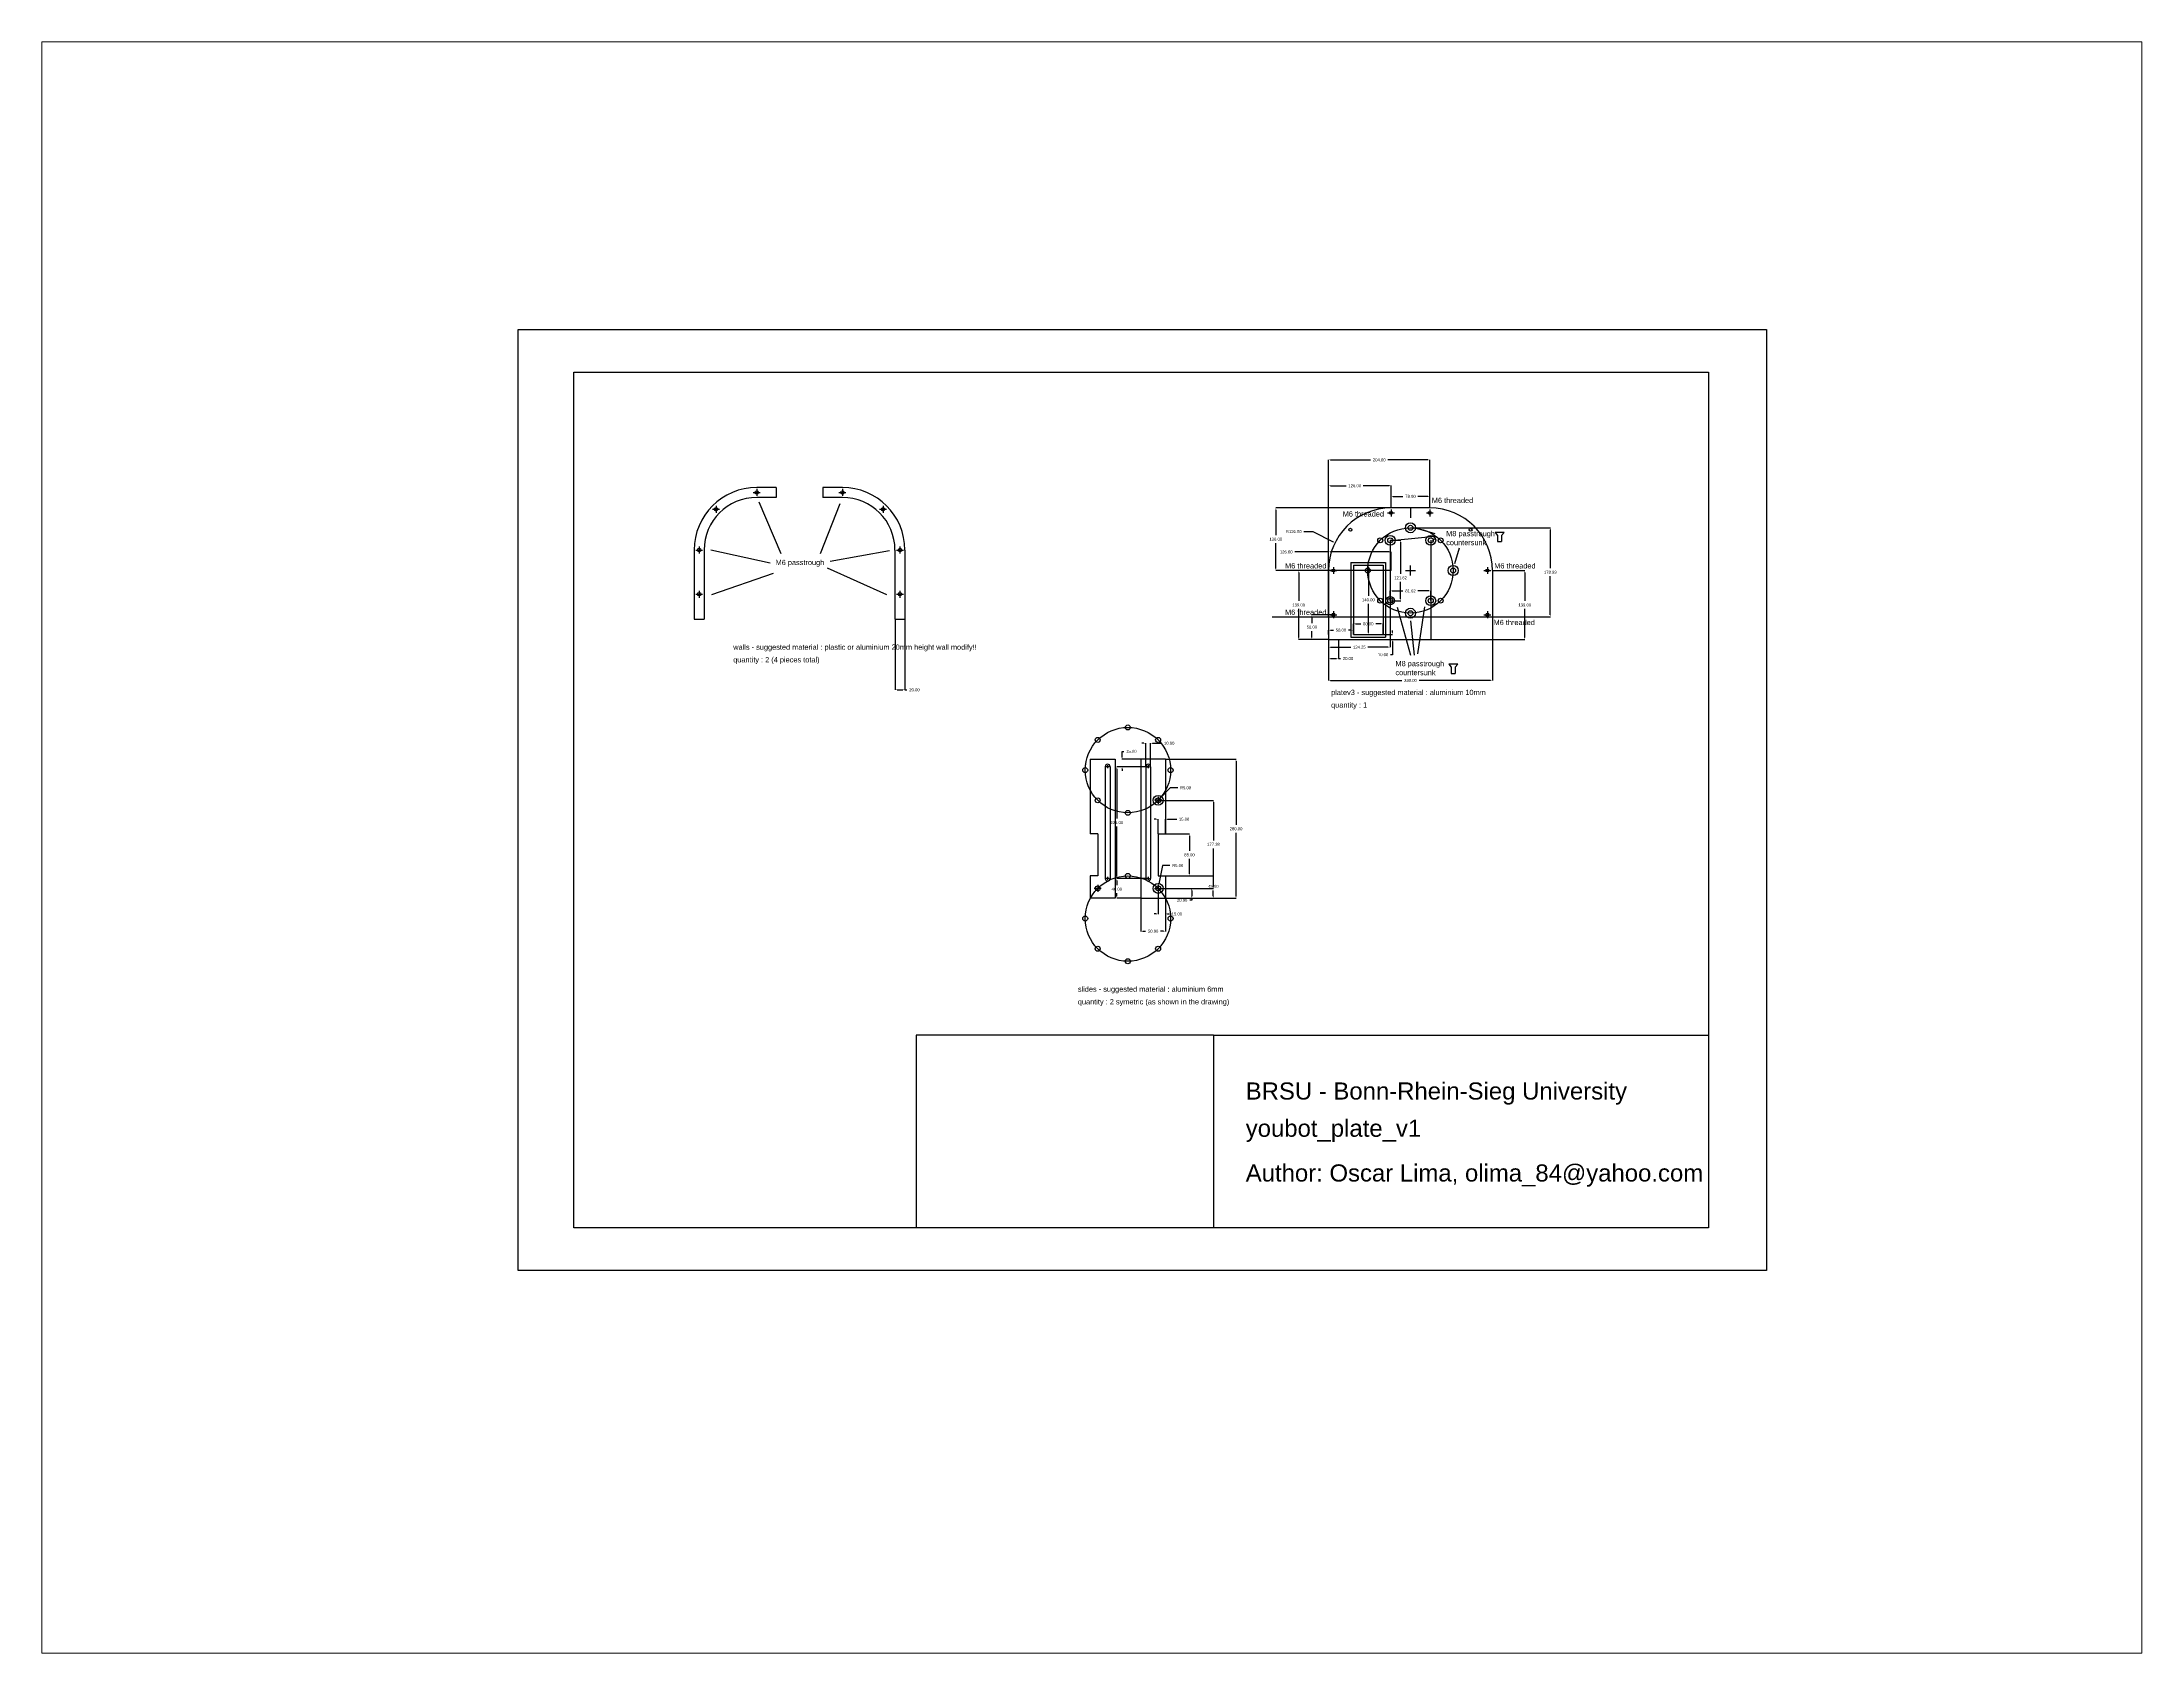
# Paper-space layout 'Layout1' of a CAD drawing. Header units: inches. Extents: x 1.08 to 9.68, y 0.83 to 7.43.
# The model-space entities are those that its viewports show. They can reach past a viewport. Long polylines and large blocks are cut down to what shows.
import ezdxf

# ---------------------------------------------------------------- set-up
doc = ezdxf.new("R2010")
doc.units = ezdxf.units.IN
doc.header["$MEASUREMENT"] = 0
for name, color, linetype in [('auxiliar', 3, 'Continuous'), ('dimensions', 6, 'Continuous'), ('left_slide', 2, 'Continuous'), ('plate', 30, 'Continuous'), ('right_slide', 2, 'Continuous'), ('text', 7, 'Continuous'), ('walls', 5, 'Continuous'), ('yb_holes', 4, 'Continuous')]:
    doc.layers.add(name, color=color, linetype=linetype)
doc.styles.get("Standard").update_dxf_attribs({"font": 'Arial Regular.ttf'})
doc.dimstyles.new('youbot_mm', dxfattribs={"dimtxt": 6, "dimasz": 4, "dimexe": 0.18, "dimexo": 0.0625, "dimgap": 5, "dimtad": 0, "dimtih": 1, "dimtoh": 1, "dimzin": 0, "dimdsep": 46, "dimtxsty": 'Standard', "dimcen": 0.09, "dimadec": 0, "dimazin": 0, "dimtfac": 1, "dimtofl": 0, "dimtmove": 0, "dimatfit": 3, "dimfxl": 1, "dimtolj": 1, "dimtzin": 0, "dimarcsym": 0})

# ---------------------------------------------------------------- blocks, each defined once
blk = doc.blocks.new('*D1')
at = {"layer": 'Defpoints', "color": 0, "transparency": 16777216}
for p in [(1915.2, 1644), (1855.1, 1505), (1915.2, 1505)]:
    blk.add_point(p, dxfattribs=at)
at = {"layer": 'dimensions', "color": 0, "lineweight": -2, "transparency": 16777216}
for p, q in [((1915.1, 1644), (1854.9, 1644)), ((1855.1, 1640), (1855.1, 1582.6)), ((1855.1, 1509), (1855.1, 1566.5)), ((1915.1, 1505), (1854.9, 1505))]:
    blk.add_line(p, q, dxfattribs=at)
at = {"layer": 'dimensions', "color": 0, "transparency": 16777216}
for points in [[(1854.4, 1640), (1855.7, 1640), (1855.1, 1644)], [(1854.4, 1509), (1855.7, 1509), (1855.1, 1505)]]:
    blk.add_solid(points, dxfattribs=at)
at = {"layer": 'dimensions', "color": 0, "transparency": 16777216, "insert": (1855.1, 1574.5), "char_height": 6, "attachment_point": 5}
blk.add_mtext('\\A1;139.00', dxfattribs=at)
blk = doc.blocks.new('*D2')
at = {"layer": 'Defpoints', "color": 0, "transparency": 16777216}
for p in [(2245.2, 1644), (2245.2, 1505), (2310.4, 1505)]:
    blk.add_point(p, dxfattribs=at)
at = {"layer": 'dimensions', "color": 0, "lineweight": -2, "transparency": 16777216}
for p, q in [((2245.2, 1644), (2310.6, 1644)), ((2310.4, 1640), (2310.4, 1582.6)), ((2310.4, 1509), (2310.4, 1566.5)), ((2245.2, 1505), (2310.6, 1505))]:
    blk.add_line(p, q, dxfattribs=at)
at = {"layer": 'dimensions', "color": 0, "transparency": 16777216}
for points in [[(2309.7, 1640), (2311.1, 1640), (2310.4, 1644)], [(2309.7, 1509), (2311.1, 1509), (2310.4, 1505)]]:
    blk.add_solid(points, dxfattribs=at)
at = {"layer": 'dimensions', "color": 0, "transparency": 16777216, "insert": (2310.4, 1574.5), "char_height": 6, "attachment_point": 5}
blk.add_mtext('\\A1;139.00', dxfattribs=at)
blk = doc.blocks.new('*D3')
at = {"layer": 'Defpoints', "color": 0, "transparency": 16777216}
for p in [(2119.2, 1866.8), (2119.2, 1770), (1915.2, 1551)]:
    blk.add_point(p, dxfattribs=at)
at = {"layer": 'dimensions', "color": 0, "lineweight": -2, "transparency": 16777216}
for p, q in [((1915.2, 1551.1), (1915.2, 1866.9)), ((1919.2, 1866.8), (1999.6, 1866.8)), ((2115.2, 1866.8), (2034.7, 1866.8)), ((2119.2, 1770.1), (2119.2, 1866.9))]:
    blk.add_line(p, q, dxfattribs=at)
at = {"layer": 'dimensions', "color": 0, "transparency": 16777216}
for points in [[(1919.2, 1867.4), (1919.2, 1866.1), (1915.2, 1866.8)], [(2115.2, 1867.4), (2115.2, 1866.1), (2119.2, 1866.8)]]:
    blk.add_solid(points, dxfattribs=at)
at = {"layer": 'dimensions', "color": 0, "transparency": 16777216, "insert": (2017.2, 1866.8), "char_height": 6, "attachment_point": 5}
blk.add_mtext('\\A1;204.00', dxfattribs=at)
blk = doc.blocks.new('*D4')
at = {"layer": 'Defpoints', "color": 0, "transparency": 16777216}
for p in [(1915.2, 1814.8), (2041.2, 1770), (1915.2, 1551.1)]:
    blk.add_point(p, dxfattribs=at)
at = {"layer": 'dimensions', "color": 0, "lineweight": -2, "transparency": 16777216}
for p, q in [((1915.2, 1551.2), (1915.2, 1815)), ((1919.2, 1814.8), (1950.8, 1814.8)), ((2037.2, 1814.8), (1985.1, 1814.8)), ((2041.2, 1770.1), (2041.2, 1815))]:
    blk.add_line(p, q, dxfattribs=at)
at = {"layer": 'dimensions', "color": 0, "transparency": 16777216}
for points in [[(1919.2, 1815.5), (1919.2, 1814.2), (1915.2, 1814.8)], [(2037.2, 1815.5), (2037.2, 1814.2), (2041.2, 1814.8)]]:
    blk.add_solid(points, dxfattribs=at)
at = {"layer": 'dimensions', "color": 0, "transparency": 16777216, "insert": (1967.9, 1814.8), "char_height": 6, "attachment_point": 5}
blk.add_mtext('\\A1;126.00', dxfattribs=at)
blk = doc.blocks.new('*D5')
at = {"layer": 'Defpoints', "color": 0, "transparency": 16777216}
for p in [(2080.2, 1730), (1801.4, 1551), (2361.8, 1551)]:
    blk.add_point(p, dxfattribs=at)
at = {"layer": 'dimensions', "color": 0, "lineweight": -2, "transparency": 16777216}
for p, q in [((2080.2, 1730), (2362, 1730)), ((2361.8, 1726), (2361.8, 1648.6)), ((2361.8, 1555), (2361.8, 1632.5)), ((1801.4, 1551), (2362, 1551))]:
    blk.add_line(p, q, dxfattribs=at)
at = {"layer": 'dimensions', "color": 0, "transparency": 16777216}
for points in [[(2361.2, 1726), (2362.5, 1726), (2361.8, 1730)], [(2361.2, 1555), (2362.5, 1555), (2361.8, 1551)]]:
    blk.add_solid(points, dxfattribs=at)
at = {"layer": 'dimensions', "color": 0, "transparency": 16777216, "insert": (2361.8, 1640.5), "char_height": 6, "attachment_point": 5}
blk.add_mtext('\\A1;178.99', dxfattribs=at)
blk = doc.blocks.new('*D6')
at = {"layer": 'Defpoints', "color": 0, "transparency": 16777216}
for p in [(1915.2, 1505), (2245.2, 1505), (2245.2, 1422.6)]:
    blk.add_point(p, dxfattribs=at)
at = {"layer": 'dimensions', "color": 0, "lineweight": -2, "transparency": 16777216}
for p, q in [((1915.2, 1505), (1915.2, 1422.4)), ((2245.2, 1505), (2245.2, 1422.4)), ((1919.2, 1422.6), (2062.8, 1422.6)), ((2241.2, 1422.6), (2097.6, 1422.6))]:
    blk.add_line(p, q, dxfattribs=at)
at = {"layer": 'dimensions', "color": 0, "transparency": 16777216}
for points in [[(1919.2, 1423.3), (1919.2, 1421.9), (1915.2, 1422.6)], [(2241.2, 1423.3), (2241.2, 1421.9), (2245.2, 1422.6)]]:
    blk.add_solid(points, dxfattribs=at)
at = {"layer": 'dimensions', "color": 0, "transparency": 16777216, "insert": (2080.2, 1422.6), "char_height": 6, "attachment_point": 5}
blk.add_mtext('\\A1;330.00', dxfattribs=at)
blk = doc.blocks.new('*D7')
at = {"layer": 'Defpoints', "color": 0, "transparency": 16777216}
for p in [(1915.2, 1505), (1935.2, 1505), (1935.2, 1466.7)]:
    blk.add_point(p, dxfattribs=at)
at = {"layer": 'dimensions', "color": 0, "lineweight": -2, "transparency": 16777216}
for p, q in [((1915.2, 1505), (1915.2, 1466.5)), ((1935.2, 1505), (1935.2, 1466.5)), ((1919.2, 1466.7), (1931.2, 1466.7)), ((1935.2, 1466.7), (1939.2, 1466.7))]:
    blk.add_line(p, q, dxfattribs=at)
at = {"layer": 'dimensions', "color": 0, "transparency": 16777216}
for points in [[(1919.2, 1467.4), (1919.2, 1466), (1915.2, 1466.7)], [(1931.2, 1467.4), (1931.2, 1466), (1935.2, 1466.7)]]:
    blk.add_solid(points, dxfattribs=at)
at = {"layer": 'dimensions', "color": 0, "transparency": 16777216, "insert": (1954.4, 1466.7), "char_height": 6, "attachment_point": 5}
blk.add_mtext('\\A1;20.00', dxfattribs=at)
blk = doc.blocks.new('*D8')
at = {"layer": 'Defpoints', "color": 0, "transparency": 16777216}
for p in [(2041.2, 1793.4), (2041.2, 1770), (2119.2, 1770)]:
    blk.add_point(p, dxfattribs=at)
at = {"layer": 'dimensions', "color": 0, "lineweight": -2, "transparency": 16777216}
for p, q in [((2041.2, 1770.1), (2041.2, 1793.6)), ((2045.2, 1793.4), (2065.1, 1793.4)), ((2115.2, 1793.4), (2095.3, 1793.4)), ((2119.2, 1770.1), (2119.2, 1793.6))]:
    blk.add_line(p, q, dxfattribs=at)
at = {"layer": 'dimensions', "color": 0, "transparency": 16777216}
for points in [[(2045.2, 1794.1), (2045.2, 1792.8), (2041.2, 1793.4)], [(2115.2, 1794.1), (2115.2, 1792.8), (2119.2, 1793.4)]]:
    blk.add_solid(points, dxfattribs=at)
at = {"layer": 'dimensions', "color": 0, "transparency": 16777216, "insert": (2080.2, 1793.4), "char_height": 6, "attachment_point": 5}
blk.add_mtext('\\A1;78.00', dxfattribs=at)
blk = doc.blocks.new('*D9')
at = {"layer": 'Defpoints', "color": 0, "transparency": 16777216}
for p in [(1925.2, 1555), (1881.7, 1505), (1915.2, 1505)]:
    blk.add_point(p, dxfattribs=at)
at = {"layer": 'dimensions', "color": 0, "lineweight": -2, "transparency": 16777216}
for p, q in [((1925.1, 1555), (1881.5, 1555)), ((1881.7, 1551), (1881.7, 1538.1)), ((1915.1, 1505), (1881.5, 1505)), ((1881.7, 1509), (1881.7, 1522))]:
    blk.add_line(p, q, dxfattribs=at)
at = {"layer": 'dimensions', "color": 0, "transparency": 16777216}
for points in [[(1881, 1551), (1882.3, 1551), (1881.7, 1555)], [(1881, 1509), (1882.3, 1509), (1881.7, 1505)]]:
    blk.add_solid(points, dxfattribs=at)
at = {"layer": 'dimensions', "color": 0, "transparency": 16777216, "insert": (1881.7, 1530), "char_height": 6, "attachment_point": 5}
blk.add_mtext('\\A1;50.00', dxfattribs=at)
blk = doc.blocks.new('*D10')
at = {"layer": 'Defpoints', "color": 0, "transparency": 16777216}
for p in [(2039.4, 1583.2), (2121, 1602.8), (2121, 1583.2)]:
    blk.add_point(p, dxfattribs=at)
at = {"layer": 'dimensions', "color": 0, "lineweight": -2, "transparency": 16777216}
for p, q in [((2039.4, 1583.3), (2039.4, 1603)), ((2043.4, 1602.8), (2065.1, 1602.8)), ((2117, 1602.8), (2095.2, 1602.8)), ((2121, 1583.3), (2121, 1603))]:
    blk.add_line(p, q, dxfattribs=at)
at = {"layer": 'dimensions', "color": 0, "transparency": 16777216}
for points in [[(2043.4, 1603.5), (2043.4, 1602.2), (2039.4, 1602.8)], [(2117, 1603.5), (2117, 1602.2), (2121, 1602.8)]]:
    blk.add_solid(points, dxfattribs=at)
at = {"layer": 'dimensions', "color": 0, "transparency": 16777216, "insert": (2080.2, 1602.8), "char_height": 6, "attachment_point": 5}
blk.add_mtext('\\A1;81.62', dxfattribs=at)
blk = doc.blocks.new('*D11')
at = {"layer": 'Defpoints', "color": 0, "transparency": 16777216}
for p in [(2039.4, 1704.8), (2039.4, 1583.2), (2060.3, 1583.2)]:
    blk.add_point(p, dxfattribs=at)
at = {"layer": 'dimensions', "color": 0, "lineweight": -2, "transparency": 16777216}
for p, q in [((2039.4, 1704.8), (2060.5, 1704.8)), ((2060.3, 1700.8), (2060.3, 1637.3)), ((2060.3, 1587.2), (2060.3, 1621.2)), ((2039.4, 1583.2), (2060.5, 1583.2))]:
    blk.add_line(p, q, dxfattribs=at)
at = {"layer": 'dimensions', "color": 0, "transparency": 16777216}
for points in [[(2059.7, 1700.8), (2061, 1700.8), (2060.3, 1704.8)], [(2059.7, 1587.2), (2061, 1587.2), (2060.3, 1583.2)]]:
    blk.add_solid(points, dxfattribs=at)
at = {"layer": 'dimensions', "color": 0, "transparency": 16777216, "insert": (2060.3, 1629.3), "char_height": 6, "attachment_point": 5}
blk.add_mtext('\\A1;121.62', dxfattribs=at)
blk = doc.blocks.new('*D12')
at = {"layer": 'Defpoints', "color": 0, "transparency": 16777216}
for p in [(1042.2, 1546.2), (1062.2, 1546.2), (1062.2, 1403.7)]:
    blk.add_point(p, dxfattribs=at)
at = {"layer": 'dimensions', "color": 0, "lineweight": -2, "transparency": 16777216}
for p, q in [((1042.2, 1546.2), (1042.2, 1403.5)), ((1062.2, 1546.2), (1062.2, 1403.5)), ((1046.2, 1403.7), (1058.2, 1403.7)), ((1062.2, 1403.7), (1066.2, 1403.7))]:
    blk.add_line(p, q, dxfattribs=at)
at = {"layer": 'dimensions', "color": 0, "transparency": 16777216}
for points in [[(1046.2, 1404.4), (1046.2, 1403.1), (1042.2, 1403.7)], [(1058.2, 1404.4), (1058.2, 1403.1), (1062.2, 1403.7)]]:
    blk.add_solid(points, dxfattribs=at)
at = {"layer": 'dimensions', "color": 0, "transparency": 16777216, "insert": (1081.4, 1403.7), "char_height": 6, "attachment_point": 5}
blk.add_mtext('\\A1;20.00', dxfattribs=at)
blk = doc.blocks.new('*D13')
at = {"layer": 'Defpoints', "color": 0, "transparency": 16777216}
for p in [(1928.4, 1700.1), (2041.2, 1644)]:
    blk.add_point(p, dxfattribs=at)
at = {"layer": 'dimensions', "color": 0, "lineweight": -2, "transparency": 16777216}
for p, q in [((1865.5, 1722.3), (1883.7, 1722.3)), ((1883.7, 1722.3), (1924.8, 1701.9)), ((2041.1, 1644), (2041.3, 1644)), ((2041.2, 1643.9), (2041.2, 1644.1))]:
    blk.add_line(p, q, dxfattribs=at)
at = {"layer": 'dimensions', "color": 0, "transparency": 16777216}
blk.add_solid([(1925.1, 1702.5), (1924.5, 1701.3), (1928.4, 1700.1)], dxfattribs=at)
at = {"layer": 'dimensions', "color": 0, "transparency": 16777216, "insert": (1845.2, 1722.3), "char_height": 6, "attachment_point": 5}
blk.add_mtext('\\A1;R126.00', dxfattribs=at)
blk = doc.blocks.new('*D14')
at = {"layer": 'Defpoints', "color": 0, "transparency": 16777216}
for p in [(1915.2, 1681.4), (1915.2, 1644), (2041.2, 1644)]:
    blk.add_point(p, dxfattribs=at)
at = {"layer": 'dimensions', "color": 0, "lineweight": -2, "transparency": 16777216}
for p, q in [((1915.2, 1681.4), (1847.2, 1681.4)), ((1915.2, 1644.1), (1915.2, 1681.6)), ((2037.2, 1681.4), (1919.2, 1681.4)), ((2041.2, 1644.1), (2041.2, 1681.6))]:
    blk.add_line(p, q, dxfattribs=at)
at = {"layer": 'dimensions', "color": 0, "transparency": 16777216}
for points in [[(1919.2, 1682.1), (1919.2, 1680.7), (1915.2, 1681.4)], [(2037.2, 1682.1), (2037.2, 1680.7), (2041.2, 1681.4)]]:
    blk.add_solid(points, dxfattribs=at)
at = {"layer": 'dimensions', "color": 0, "transparency": 16777216, "insert": (1830, 1681.4), "char_height": 6, "attachment_point": 5}
blk.add_mtext('\\A1;126.00', dxfattribs=at)
blk = doc.blocks.new('*D15')
at = {"layer": 'Defpoints', "color": 0, "transparency": 16777216}
for p in [(1587, 1263.7), (1587, 983.7), (1728.9, 983.7)]:
    blk.add_point(p, dxfattribs=at)
at = {"layer": 'dimensions', "color": 0, "lineweight": -2, "transparency": 16777216}
for p, q in [((1587, 1263.7), (1729, 1263.7)), ((1728.9, 1259.7), (1728.9, 1131.7)), ((1728.9, 987.7), (1728.9, 1115.6)), ((1587, 983.7), (1729, 983.7))]:
    blk.add_line(p, q, dxfattribs=at)
at = {"layer": 'dimensions', "color": 0, "transparency": 16777216}
for points in [[(1728.2, 1259.7), (1729.5, 1259.7), (1728.9, 1263.7)], [(1728.2, 987.7), (1729.5, 987.7), (1728.9, 983.7)]]:
    blk.add_solid(points, dxfattribs=at)
at = {"layer": 'dimensions', "color": 0, "transparency": 16777216, "insert": (1728.9, 1123.7), "char_height": 6, "attachment_point": 5}
blk.add_mtext('\\A1;280.00', dxfattribs=at)
blk = doc.blocks.new('*D16')
at = {"layer": 'Defpoints', "color": 0, "transparency": 16777216}
for p in [(1587, 1113.7), (1587, 1028.7), (1635.2, 1028.7)]:
    blk.add_point(p, dxfattribs=at)
at = {"layer": 'dimensions', "color": 0, "lineweight": -2, "transparency": 16777216}
for p, q in [((1587, 1113.7), (1635.3, 1113.7)), ((1635.2, 1109.7), (1635.2, 1079.2)), ((1635.2, 1032.7), (1635.2, 1063.1)), ((1587, 1028.7), (1635.3, 1028.7))]:
    blk.add_line(p, q, dxfattribs=at)
at = {"layer": 'dimensions', "color": 0, "transparency": 16777216}
for points in [[(1634.5, 1109.7), (1635.8, 1109.7), (1635.2, 1113.7)], [(1634.5, 1032.7), (1635.8, 1032.7), (1635.2, 1028.7)]]:
    blk.add_solid(points, dxfattribs=at)
at = {"layer": 'dimensions', "color": 0, "transparency": 16777216, "insert": (1635.2, 1071.2), "char_height": 6, "attachment_point": 5}
blk.add_mtext('\\A1;85.00', dxfattribs=at)
blk = doc.blocks.new('*D17')
at = {"layer": 'Defpoints', "color": 0, "transparency": 16777216}
for p in [(1537, 983.7), (1587, 983.7), (1587, 917.3)]:
    blk.add_point(p, dxfattribs=at)
at = {"layer": 'dimensions', "color": 0, "lineweight": -2, "transparency": 16777216}
for p, q in [((1537, 983.6), (1537, 917.1)), ((1587, 983.6), (1587, 917.1)), ((1541, 917.3), (1546.9, 917.3)), ((1583, 917.3), (1577, 917.3))]:
    blk.add_line(p, q, dxfattribs=at)
at = {"layer": 'dimensions', "color": 0, "transparency": 16777216}
for points in [[(1541, 918), (1541, 916.6), (1537, 917.3)], [(1583, 918), (1583, 916.6), (1587, 917.3)]]:
    blk.add_solid(points, dxfattribs=at)
at = {"layer": 'dimensions', "color": 0, "transparency": 16777216, "insert": (1562, 917.3), "char_height": 6, "attachment_point": 5}
blk.add_mtext('\\A1;50.00', dxfattribs=at)
blk = doc.blocks.new('*D18')
at = {"layer": 'Defpoints', "color": 0, "transparency": 16777216}
for p in [(1572, 1003.7), (1572.9, 1008.6)]:
    blk.add_point(p, dxfattribs=at)
at = {"layer": 'dimensions', "color": 0, "lineweight": -2, "transparency": 16777216}
for p, q in [((1580.7, 1049.6), (1573.7, 1012.5)), ((1595.8, 1049.6), (1580.7, 1049.6)), ((1571.9, 1003.7), (1572.1, 1003.7)), ((1572, 1003.6), (1572, 1003.8))]:
    blk.add_line(p, q, dxfattribs=at)
at = {"layer": 'dimensions', "color": 0, "transparency": 16777216}
blk.add_solid([(1573, 1012.6), (1574.3, 1012.4), (1572.9, 1008.6)], dxfattribs=at)
at = {"layer": 'dimensions', "color": 0, "transparency": 16777216, "insert": (1611.5, 1049.6), "char_height": 6, "attachment_point": 5}
blk.add_mtext('\\A1;R5.00', dxfattribs=at)
blk = doc.blocks.new('*D19')
at = {"layer": 'Defpoints', "color": 0, "transparency": 16777216}
for p in [(1575.5, 1184.6), (1572, 1181)]:
    blk.add_point(p, dxfattribs=at)
at = {"layer": 'dimensions', "color": 0, "lineweight": -2, "transparency": 16777216}
for p, q in [((1596.4, 1206.3), (1578.2, 1187.5)), ((1611.5, 1206.3), (1596.4, 1206.3)), ((1571.9, 1181), (1572.1, 1181)), ((1572, 1181), (1572, 1181.1))]:
    blk.add_line(p, q, dxfattribs=at)
at = {"layer": 'dimensions', "color": 0, "transparency": 16777216}
blk.add_solid([(1577.8, 1188), (1578.7, 1187.1), (1575.5, 1184.6)], dxfattribs=at)
at = {"layer": 'dimensions', "color": 0, "transparency": 16777216, "insert": (1627.1, 1206.3), "char_height": 6, "attachment_point": 5}
blk.add_mtext('\\A1;R5.00', dxfattribs=at)
blk = doc.blocks.new('*D20')
at = {"layer": 'Defpoints', "color": 0, "transparency": 16777216}
for p in [(1587, 1028.7), (1587, 983.7), (1683.2, 983.7)]:
    blk.add_point(p, dxfattribs=at)
at = {"layer": 'dimensions', "color": 0, "lineweight": -2, "transparency": 16777216}
for p, q in [((1587, 1028.7), (1683.4, 1028.7)), ((1683.2, 1024.7), (1683.2, 1015.7)), ((1587, 983.7), (1683.4, 983.7)), ((1683.2, 987.7), (1683.2, 999.6))]:
    blk.add_line(p, q, dxfattribs=at)
at = {"layer": 'dimensions', "color": 0, "transparency": 16777216}
for points in [[(1682.5, 1024.7), (1683.9, 1024.7), (1683.2, 1028.7)], [(1682.5, 987.7), (1683.9, 987.7), (1683.2, 983.7)]]:
    blk.add_solid(points, dxfattribs=at)
at = {"layer": 'dimensions', "color": 0, "transparency": 16777216, "insert": (1683.2, 1007.7), "char_height": 6, "attachment_point": 5}
blk.add_mtext('\\A1;45.00', dxfattribs=at)
blk = doc.blocks.new('*D21')
at = {"layer": 'Defpoints', "color": 0, "transparency": 16777216}
for p in [(1572, 1142.9), (1572, 1113.7), (1587, 1113.7)]:
    blk.add_point(p, dxfattribs=at)
at = {"layer": 'dimensions', "color": 0, "lineweight": -2, "transparency": 16777216}
for p, q in [((1568, 1142.9), (1564, 1142.9)), ((1572, 1113.7), (1572, 1143.1)), ((1587, 1113.7), (1587, 1143.1)), ((1591, 1142.9), (1609.5, 1142.9))]:
    blk.add_line(p, q, dxfattribs=at)
at = {"layer": 'dimensions', "color": 0, "transparency": 16777216}
for points in [[(1568, 1143.6), (1568, 1142.2), (1572, 1142.9)], [(1591, 1143.6), (1591, 1142.2), (1587, 1142.9)]]:
    blk.add_solid(points, dxfattribs=at)
at = {"layer": 'dimensions', "color": 0, "transparency": 16777216, "insert": (1624.3, 1142.9), "char_height": 6, "attachment_point": 5}
blk.add_mtext('\\A1;15.00', dxfattribs=at)
blk = doc.blocks.new('*D22')
at = {"layer": 'Defpoints', "color": 0, "transparency": 16777216}
for p in [(1552, 1248.7), (1488.8, 1023.7), (1552, 1023.7)]:
    blk.add_point(p, dxfattribs=at)
at = {"layer": 'dimensions', "color": 0, "lineweight": -2, "transparency": 16777216}
for p, q in [((1551.9, 1248.7), (1488.6, 1248.7)), ((1488.8, 1244.7), (1488.8, 1144.2)), ((1488.8, 1027.7), (1488.8, 1128.1)), ((1551.9, 1023.7), (1488.6, 1023.7))]:
    blk.add_line(p, q, dxfattribs=at)
at = {"layer": 'dimensions', "color": 0, "transparency": 16777216}
for points in [[(1488.1, 1244.7), (1489.4, 1244.7), (1488.8, 1248.7)], [(1488.1, 1027.7), (1489.4, 1027.7), (1488.8, 1023.7)]]:
    blk.add_solid(points, dxfattribs=at)
at = {"layer": 'dimensions', "color": 0, "transparency": 16777216, "insert": (1488.8, 1136.2), "char_height": 6, "attachment_point": 5}
blk.add_mtext('\\A1;225.00', dxfattribs=at)
blk = doc.blocks.new('*D23')
at = {"layer": 'Defpoints', "color": 0, "transparency": 16777216}
for p in [(1551.9, 1023.7), (1488.8, 983.7), (1537, 983.7)]:
    blk.add_point(p, dxfattribs=at)
at = {"layer": 'dimensions', "color": 0, "lineweight": -2, "transparency": 16777216}
for p, q in [((1551.9, 1023.7), (1488.6, 1023.7)), ((1488.8, 1019.7), (1488.8, 1010)), ((1536.9, 983.7), (1488.6, 983.7)), ((1488.8, 987.7), (1488.8, 993.9))]:
    blk.add_line(p, q, dxfattribs=at)
at = {"layer": 'dimensions', "color": 0, "transparency": 16777216}
for points in [[(1488.1, 1019.7), (1489.4, 1019.7), (1488.8, 1023.7)], [(1488.1, 987.7), (1489.4, 987.7), (1488.8, 983.7)]]:
    blk.add_solid(points, dxfattribs=at)
at = {"layer": 'dimensions', "color": 0, "transparency": 16777216, "insert": (1488.8, 1002), "char_height": 6, "attachment_point": 5}
blk.add_mtext('\\A1;40.00', dxfattribs=at)
blk = doc.blocks.new('*D24')
at = {"layer": 'Defpoints', "color": 0, "transparency": 16777216}
for p in [(1499.3, 1263.7), (1537, 1263.7), (1552, 1248.7)]:
    blk.add_point(p, dxfattribs=at)
at = {"layer": 'dimensions', "color": 0, "lineweight": -2, "transparency": 16777216}
for p, q in [((1499.3, 1267.7), (1499.3, 1279.7)), ((1499.3, 1279.7), (1503.3, 1279.7)), ((1536.9, 1263.7), (1499.1, 1263.7)), ((1551.9, 1248.7), (1499.1, 1248.7)), ((1499.3, 1244.7), (1499.3, 1240.7))]:
    blk.add_line(p, q, dxfattribs=at)
at = {"layer": 'dimensions', "color": 0, "transparency": 16777216}
for points in [[(1498.7, 1267.7), (1500, 1267.7), (1499.3, 1263.7)], [(1498.7, 1244.7), (1500, 1244.7), (1499.3, 1248.7)]]:
    blk.add_solid(points, dxfattribs=at)
at = {"layer": 'dimensions', "color": 0, "transparency": 16777216, "insert": (1518.1, 1279.7), "char_height": 6, "attachment_point": 5}
blk.add_mtext('\\A1;15.00', dxfattribs=at)
blk = doc.blocks.new('*D25')
at = {"layer": 'Defpoints', "color": 0, "transparency": 16777216}
for p in [(1547, 1296), (1547, 1248.7), (1557, 1248.7)]:
    blk.add_point(p, dxfattribs=at)
at = {"layer": 'dimensions', "color": 0, "lineweight": -2, "transparency": 16777216}
for p, q in [((1543, 1296), (1539, 1296)), ((1547, 1248.7), (1547, 1296.2)), ((1557, 1248.7), (1557, 1296.2)), ((1561, 1296), (1579.5, 1296))]:
    blk.add_line(p, q, dxfattribs=at)
at = {"layer": 'dimensions', "color": 0, "transparency": 16777216}
for points in [[(1543, 1296.7), (1543, 1295.3), (1547, 1296)], [(1561, 1296.7), (1561, 1295.3), (1557, 1296)]]:
    blk.add_solid(points, dxfattribs=at)
at = {"layer": 'dimensions', "color": 0, "transparency": 16777216, "insert": (1594.3, 1296), "char_height": 6, "attachment_point": 5}
blk.add_mtext('\\A1;10.00', dxfattribs=at)
blk = doc.blocks.new('*D26')
at = {"layer": 'Defpoints', "color": 0, "transparency": 16777216}
for p in [(1572, 1003.6), (1587, 983.7), (1587, 952.1)]:
    blk.add_point(p, dxfattribs=at)
at = {"layer": 'dimensions', "color": 0, "lineweight": -2, "transparency": 16777216}
for p, q in [((1572, 1003.5), (1572, 951.9)), ((1587, 983.6), (1587, 951.9)), ((1568, 952.1), (1564, 952.1)), ((1591, 952.1), (1595, 952.1))]:
    blk.add_line(p, q, dxfattribs=at)
at = {"layer": 'dimensions', "color": 0, "transparency": 16777216}
for points in [[(1568, 952.7), (1568, 951.4), (1572, 952.1)], [(1591, 952.7), (1591, 951.4), (1587, 952.1)]]:
    blk.add_solid(points, dxfattribs=at)
at = {"layer": 'dimensions', "color": 0, "transparency": 16777216, "insert": (1609.8, 952.1), "char_height": 6, "attachment_point": 5}
blk.add_mtext('\\A1;15.00', dxfattribs=at)
blk = doc.blocks.new('*D27')
at = {"layer": 'Defpoints', "color": 0, "transparency": 16777216}
for p in [(1572, 1003.7), (1587, 983.7), (1639.6, 983.7)]:
    blk.add_point(p, dxfattribs=at)
at = {"layer": 'dimensions', "color": 0, "lineweight": -2, "transparency": 16777216}
for p, q in [((1572, 1003.7), (1639.7, 1003.7)), ((1587, 983.7), (1639.7, 983.7)), ((1639.6, 979.7), (1635.6, 979.7)), ((1639.6, 999.7), (1639.6, 987.7)), ((1639.6, 983.7), (1639.6, 979.7))]:
    blk.add_line(p, q, dxfattribs=at)
at = {"layer": 'dimensions', "color": 0, "transparency": 16777216}
for points in [[(1638.9, 999.7), (1640.2, 999.7), (1639.6, 1003.7)], [(1638.9, 987.7), (1640.2, 987.7), (1639.6, 983.7)]]:
    blk.add_solid(points, dxfattribs=at)
at = {"layer": 'dimensions', "color": 0, "transparency": 16777216, "insert": (1620.4, 979.7), "char_height": 6, "attachment_point": 5}
blk.add_mtext('\\A1;20.00', dxfattribs=at)
blk = doc.blocks.new('*D28')
at = {"layer": 'Defpoints', "color": 0, "transparency": 16777216}
for p in [(1572, 1181), (1572, 1003.7), (1683.4, 1003.7)]:
    blk.add_point(p, dxfattribs=at)
at = {"layer": 'dimensions', "color": 0, "lineweight": -2, "transparency": 16777216}
for p, q in [((1572, 1181), (1683.6, 1181)), ((1683.4, 1177), (1683.4, 1100.4)), ((1683.4, 1007.7), (1683.4, 1084.3)), ((1572, 1003.7), (1683.6, 1003.7))]:
    blk.add_line(p, q, dxfattribs=at)
at = {"layer": 'dimensions', "color": 0, "transparency": 16777216}
for points in [[(1682.7, 1177), (1684.1, 1177), (1683.4, 1181)], [(1682.7, 1007.7), (1684.1, 1007.7), (1683.4, 1003.7)]]:
    blk.add_solid(points, dxfattribs=at)
at = {"layer": 'dimensions', "color": 0, "transparency": 16777216, "insert": (1683.4, 1092.4), "char_height": 6, "attachment_point": 5}
blk.add_mtext('\\A1;177.38', dxfattribs=at)
blk = doc.blocks.new('*D29')
at = {"layer": 'Defpoints', "color": 0, "transparency": 16777216}
for p in [(1809, 1770), (2041.2, 1770), (2041.2, 1644)]:
    blk.add_point(p, dxfattribs=at)
at = {"layer": 'dimensions', "color": 0, "lineweight": -2, "transparency": 16777216}
for p, q in [((2041.1, 1770), (1808.8, 1770)), ((1809, 1766), (1809, 1715.1)), ((1809, 1648), (1809, 1699)), ((2041.1, 1644), (1808.8, 1644))]:
    blk.add_line(p, q, dxfattribs=at)
at = {"layer": 'dimensions', "color": 0, "transparency": 16777216}
for points in [[(1808.4, 1766), (1809.7, 1766), (1809, 1770)], [(1808.4, 1648), (1809.7, 1648), (1809, 1644)]]:
    blk.add_solid(points, dxfattribs=at)
at = {"layer": 'dimensions', "color": 0, "transparency": 16777216, "insert": (1809, 1707), "char_height": 6, "attachment_point": 5}
blk.add_mtext('\\A1;126.00', dxfattribs=at)
blk = doc.blocks.new('*D30')
at = {"layer": 'Defpoints', "color": 0, "transparency": 16777216}
for p in [(2039.4, 1583.2), (1915.1, 1505), (1915.1, 1489.5)]:
    blk.add_point(p, dxfattribs=at)
at = {"layer": 'dimensions', "color": 0, "lineweight": -2, "transparency": 16777216}
for p, q in [((2039.4, 1583.1), (2039.4, 1489.3)), ((1915.1, 1505), (1915.1, 1489.3)), ((1919.1, 1489.5), (1960.1, 1489.5)), ((2035.4, 1489.5), (1994.4, 1489.5))]:
    blk.add_line(p, q, dxfattribs=at)
at = {"layer": 'dimensions', "color": 0, "transparency": 16777216}
for points in [[(1919.1, 1490.1), (1919.1, 1488.8), (1915.1, 1489.5)], [(2035.4, 1490.1), (2035.4, 1488.8), (2039.4, 1489.5)]]:
    blk.add_solid(points, dxfattribs=at)
at = {"layer": 'dimensions', "color": 0, "transparency": 16777216, "insert": (1977.2, 1489.5), "char_height": 6, "attachment_point": 5}
blk.add_mtext('\\A1;124.25', dxfattribs=at)
blk = doc.blocks.new('*D31')
at = {"layer": 'Defpoints', "color": 0, "transparency": 16777216}
for p in [(1965.2, 1655), (1965.2, 1515), (1995.4, 1515)]:
    blk.add_point(p, dxfattribs=at)
at = {"layer": 'dimensions', "color": 0, "lineweight": -2, "transparency": 16777216}
for p, q in [((1965.2, 1655), (1995.6, 1655)), ((1995.4, 1651), (1995.4, 1593.1)), ((1995.4, 1519), (1995.4, 1577)), ((1965.2, 1515), (1995.6, 1515))]:
    blk.add_line(p, q, dxfattribs=at)
at = {"layer": 'dimensions', "color": 0, "transparency": 16777216}
for points in [[(1994.7, 1651), (1996, 1651), (1995.4, 1655)], [(1994.7, 1519), (1996, 1519), (1995.4, 1515)]]:
    blk.add_solid(points, dxfattribs=at)
at = {"layer": 'dimensions', "color": 0, "transparency": 16777216, "insert": (1995.4, 1585), "char_height": 6, "attachment_point": 5}
blk.add_mtext('\\A1;140.00', dxfattribs=at)
blk = doc.blocks.new('*D32')
at = {"layer": 'Defpoints', "color": 0, "transparency": 16777216}
for p in [(1965.2, 1536.6), (1965.2, 1515), (2025.2, 1515)]:
    blk.add_point(p, dxfattribs=at)
at = {"layer": 'dimensions', "color": 0, "lineweight": -2, "transparency": 16777216}
for p, q in [((1965.2, 1515.1), (1965.2, 1536.8)), ((1969.2, 1536.6), (1980, 1536.6)), ((2021.2, 1536.6), (2010.3, 1536.6)), ((2025.2, 1515.1), (2025.2, 1536.8))]:
    blk.add_line(p, q, dxfattribs=at)
at = {"layer": 'dimensions', "color": 0, "transparency": 16777216}
for points in [[(1969.2, 1537.3), (1969.2, 1535.9), (1965.2, 1536.6)], [(2021.2, 1537.3), (2021.2, 1535.9), (2025.2, 1536.6)]]:
    blk.add_solid(points, dxfattribs=at)
at = {"layer": 'dimensions', "color": 0, "transparency": 16777216, "insert": (1995.2, 1536.6), "char_height": 6, "attachment_point": 5}
blk.add_mtext('\\A1;60.00', dxfattribs=at)
blk = doc.blocks.new('*D33')
at = {"layer": 'Defpoints', "color": 0, "transparency": 16777216}
for p in [(1915.2, 1523.9), (1915.2, 1515), (1965.2, 1515)]:
    blk.add_point(p, dxfattribs=at)
at = {"layer": 'dimensions', "color": 0, "lineweight": -2, "transparency": 16777216}
for p, q in [((1915.2, 1515.1), (1915.2, 1524.1)), ((1919.2, 1523.9), (1925.1, 1523.9)), ((1961.2, 1523.9), (1955.2, 1523.9)), ((1965.2, 1515.1), (1965.2, 1524.1))]:
    blk.add_line(p, q, dxfattribs=at)
at = {"layer": 'dimensions', "color": 0, "transparency": 16777216}
for points in [[(1919.2, 1524.6), (1919.2, 1523.3), (1915.2, 1523.9)], [(1961.2, 1524.6), (1961.2, 1523.3), (1965.2, 1523.9)]]:
    blk.add_solid(points, dxfattribs=at)
at = {"layer": 'dimensions', "color": 0, "transparency": 16777216, "insert": (1940.2, 1523.9), "char_height": 6, "attachment_point": 5}
blk.add_mtext('\\A1;50.00', dxfattribs=at)
blk = doc.blocks.new('*D34')
at = {"layer": 'Defpoints', "color": 0, "transparency": 16777216}
for p in [(2025.2, 1515), (2025.2, 1505), (2043.9, 1505)]:
    blk.add_point(p, dxfattribs=at)
at = {"layer": 'dimensions', "color": 0, "lineweight": -2, "transparency": 16777216}
for p, q in [((2043.9, 1519), (2043.9, 1523)), ((2025.2, 1515), (2044, 1515)), ((2025.2, 1505), (2044, 1505)), ((2043.9, 1501), (2043.9, 1474.4)), ((2043.9, 1474.4), (2039.9, 1474.4))]:
    blk.add_line(p, q, dxfattribs=at)
at = {"layer": 'dimensions', "color": 0, "transparency": 16777216}
for points in [[(2043.2, 1519), (2044.5, 1519), (2043.9, 1515)], [(2043.2, 1501), (2044.5, 1501), (2043.9, 1505)]]:
    blk.add_solid(points, dxfattribs=at)
at = {"layer": 'dimensions', "color": 0, "transparency": 16777216, "insert": (2025, 1474.4), "char_height": 6, "attachment_point": 5}
blk.add_mtext('\\A1;10.00', dxfattribs=at)

msp = doc.modelspace()

# ---------------------------------------------------------------- linework, layer by layer
for p, q in [((1683.673, 708.076), (1084.481, 708.076)), ((1084.481, 708.076), (1084.481, 319.931)), ((1683.673, 708.076), (2680.385, 708.076)), ((1683.673, 708.076), (1683.673, 319.931))]:
    msp.add_line(p, q)
for points in [[(283.359, 2129.622), (2796.895, 2129.622), (2796.895, 233.583), (283.359, 233.583)], [(395.352, 2043.603), (2680.385, 2043.603), (2680.385, 319.931), (395.352, 319.931)]]:
    msp.add_lwpolyline(points, close=True)
at = {"layer": 'auxiliar'}
for p, q in [((756.774, 1801.218), (770.774, 1801.218)), ((763.774, 1808.218), (763.774, 1794.218)), ((929.161, 1801.218), (943.161, 1801.218)), ((936.161, 1808.218), (936.161, 1794.218)), ((674.75, 1767.242), (688.75, 1767.242)), ((681.75, 1774.242), (681.75, 1760.242)), ((1011.185, 1767.242), (1025.185, 1767.242)), ((1018.185, 1774.242), (1018.185, 1760.242)), ((2034.163, 1760.019), (2048.163, 1760.019)), ((2041.163, 1767.019), (2041.163, 1753.019)), ((2080.163, 1770.019), (2080.163, 1750.019)), ((2112.163, 1760.019), (2126.163, 1760.019)), ((2119.163, 1767.019), (2119.163, 1753.019)), ((647.774, 1692.218), (647.774, 1678.218)), ((1052.161, 1692.218), (1052.161, 1678.218)), ((2039.352, 1704.83), (2039.352, 1505.019)), ((2120.974, 1704.83), (2120.974, 1505.019)), ((640.774, 1685.218), (654.774, 1685.218)), ((1045.161, 1685.218), (1059.161, 1685.218)), ((1925.163, 1651.019), (1925.163, 1637.019)), ((2080.163, 1634.019), (2080.163, 1654.019)), ((2235.163, 1651.019), (2235.163, 1637.019)), ((1918.163, 1644.019), (1932.163, 1644.019)), ((2070.163, 1644.019), (2090.163, 1644.019)), ((2228.163, 1644.019), (2242.163, 1644.019)), ((640.774, 1596.218), (654.774, 1596.218)), ((647.774, 1603.218), (647.774, 1589.218)), ((1045.161, 1596.218), (1059.161, 1596.218)), ((1052.161, 1603.218), (1052.161, 1589.218)), ((1918.163, 1555.019), (1932.163, 1555.019)), ((1925.163, 1562.019), (1925.163, 1548.019)), ((2228.163, 1555.019), (2242.163, 1555.019)), ((2235.163, 1562.019), (2235.163, 1548.019)), ((1473.355, 1248.665), (1467.355, 1248.665)), ((1470.355, 1251.665), (1470.355, 1245.665)), ((1548.977, 1248.665), (1554.977, 1248.665)), ((1551.977, 1251.665), (1551.977, 1245.665)), ((1571.977, 1188.331), (1571.977, 1173.755)), ((1579.265, 1181.043), (1564.689, 1181.043)), ((1473.355, 1023.665), (1467.355, 1023.665)), ((1470.355, 1026.665), (1470.355, 1020.665)), ((1548.977, 1023.665), (1554.977, 1023.665)), ((1551.977, 1026.665), (1551.977, 1020.665)), ((1457.643, 1003.665), (1443.067, 1003.665)), ((1450.355, 1010.953), (1450.355, 996.377)), ((1564.689, 1003.665), (1579.265, 1003.665)), ((1571.977, 1010.953), (1571.977, 996.377))]:
    msp.add_line(p, q, dxfattribs=at)
for centre, radius in [((2080.163, 1730.019), 10), ((2080.163, 1730.019), 5), ((2039.289, 1704.83), 10), ((2120.974, 1704.83), 10), ((2166.163, 1644.019), 10), ((2166.163, 1644.019), 5), ((2039.352, 1583.208), 8.5), ((2080.163, 1558.019), 10), ((2120.974, 1583.208), 10), ((2080.163, 1558.019), 5)]:
    msp.add_circle(centre, radius, dxfattribs=at)
at = {"layer": 'dimensions'}
for p, q in [((1428.697, 1253.665), (1428.697, 1253.665)), ((1551.977, 1253.665), (1551.977, 1253.665))]:
    msp.add_line(p, q, dxfattribs=at)
at = {"layer": 'left_slide'}
for p, q in [((1435.355, 1263.665), (1435.355, 1113.665)), ((1435.355, 1263.665), (1485.355, 1263.665)), ((1465.355, 1248.665), (1465.355, 1023.665)), ((1475.355, 1248.665), (1475.355, 1023.665)), ((1485.355, 1263.665), (1485.355, 983.665)), ((1450.355, 1113.665), (1435.355, 1113.665)), ((1450.355, 1113.665), (1450.355, 1028.665)), ((1435.355, 1028.665), (1435.355, 983.665)), ((1450.355, 1028.665), (1435.355, 1028.665)), ((1485.355, 983.665), (1435.355, 983.665))]:
    msp.add_line(p, q, dxfattribs=at)
for centre in [(1450.355, 1181.043), (1450.355, 1003.665)]:
    msp.add_circle(centre, 5, dxfattribs=at)
for centre, start, end in [((1470.355, 1248.665), 0, 180), ((1470.355, 1023.665), 180, 0)]:
    msp.add_arc(centre, 5, start, end, dxfattribs=at)
at = {"layer": 'plate'}
for p, q in [((2119.163, 1770.019), (2041.163, 1770.019)), ((1960.163, 1660.019), (1960.163, 1510.019)), ((1960.163, 1660.019), (2030.163, 1660.019)), ((1965.163, 1655.019), (1965.163, 1515.019)), ((1965.163, 1655.019), (2025.163, 1655.019)), ((2025.163, 1655.019), (2025.163, 1515.019)), ((2030.163, 1660.019), (2030.163, 1510.019)), ((1915.163, 1644.019), (1915.163, 1505.019)), ((2245.163, 1644.019), (2245.163, 1505.019)), ((1915.163, 1505.019), (2245.163, 1505.019)), ((1960.163, 1510.019), (2030.163, 1510.019)), ((1965.163, 1515.019), (2025.163, 1515.019))]:
    msp.add_line(p, q, dxfattribs=at)
for centre, radius in [((2041.163, 1760.019), 3), ((2119.163, 1760.019), 3), ((1959.139, 1726.043), 3), ((2039.352, 1704.83), 5), ((2120.974, 1704.83), 5), ((2201.188, 1726.043), 3), ((1925.163, 1644.019), 3), ((2235.163, 1644.019), 3), ((2039.352, 1583.208), 5), ((2120.974, 1583.208), 5), ((1925.163, 1555.019), 3), ((2235.163, 1555.019), 3)]:
    msp.add_circle(centre, radius, dxfattribs=at)
for centre, start, end in [((2041.163, 1644.019), 90, 180), ((2119.163, 1644.019), 0, 90)]:
    msp.add_arc(centre, 126, start, end, dxfattribs=at)
at = {"layer": 'right_slide'}
for p, q in [((1536.977, 1263.665), (1536.977, 983.665)), ((1586.977, 1263.665), (1536.977, 1263.665)), ((1546.977, 1248.665), (1546.977, 1023.665)), ((1556.977, 1248.665), (1556.977, 1023.665)), ((1586.977, 1263.665), (1586.977, 1113.665)), ((1571.977, 1113.665), (1571.977, 1028.665)), ((1571.977, 1113.665), (1586.977, 1113.665)), ((1571.977, 1028.665), (1586.977, 1028.665)), ((1586.977, 1028.665), (1586.977, 983.665)), ((1536.977, 983.665), (1586.977, 983.665))]:
    msp.add_line(p, q, dxfattribs=at)
for centre in [(1571.977, 1181.043), (1571.977, 1003.665)]:
    msp.add_circle(centre, 5, dxfattribs=at)
for centre, start, end in [((1551.977, 1248.665), 0, 180), ((1551.977, 1023.665), 180, 0)]:
    msp.add_arc(centre, 5, start, end, dxfattribs=at)
at = {"layer": 'text'}
for p, q in [((813.029, 1677.263), (768.949, 1781.501)), ((891.864, 1678.111), (931.705, 1778.959)), ((2054.815, 1705.9), (2130.094, 1712.839)), ((2089.518, 1729.919), (2129.56, 1718.71)), ((2124.488, 1704.032), (2130.895, 1709.102)), ((2250.772, 1720.558), (2255.645, 1714.367)), ((2268.621, 1720.558), (2250.772, 1720.558)), ((2255.645, 1714.367), (2255.645, 1702.108)), ((2255.645, 1702.108), (2263.748, 1702.108)), ((2268.621, 1720.558), (2263.748, 1714.367)), ((2263.748, 1714.367), (2263.748, 1702.108)), ((790.989, 1658.619), (671.465, 1684.89)), ((905.427, 1649.297), (1024.951, 1595.907)), ((911.361, 1662.856), (1030.885, 1684.043)), ((2169.628, 1658.415), (2178.686, 1689.764)), ((796.923, 1638.28), (672.313, 1595.059)), ((2053.083, 1569.927), (2080.097, 1473.376)), ((2108.462, 1570.602), (2094.28, 1476.077)), ((2080.097, 1542.92), (2087.526, 1473.376)), ((2157.508, 1455.218), (2162.381, 1449.026)), ((2175.357, 1455.218), (2157.508, 1455.218)), ((2162.381, 1449.026), (2162.381, 1436.768)), ((2175.357, 1455.218), (2170.484, 1449.026)), ((2170.484, 1449.026), (2170.484, 1436.768)), ((2162.381, 1436.768), (2170.484, 1436.768))]:
    msp.add_line(p, q, dxfattribs=at)
at = {"layer": 'walls'}
for p, q in [((802.774, 1811.218), (763.774, 1811.218)), ((802.774, 1791.218), (763.774, 1791.218)), ((802.774, 1811.218), (802.774, 1791.218)), ((936.161, 1811.218), (897.161, 1811.218)), ((897.161, 1811.218), (897.161, 1791.218)), ((936.161, 1791.218), (897.161, 1791.218)), ((637.774, 1685.218), (637.774, 1546.218)), ((657.774, 1685.218), (657.774, 1546.218)), ((1042.161, 1685.218), (1042.161, 1546.218)), ((1062.161, 1685.218), (1062.161, 1546.218)), ((637.774, 1546.218), (657.774, 1546.218)), ((1042.161, 1546.218), (1062.161, 1546.218))]:
    msp.add_line(p, q, dxfattribs=at)
for centre in [(763.774, 1801.218), (936.161, 1801.218), (681.75, 1767.242), (1018.185, 1767.242), (647.774, 1685.218), (1052.161, 1685.218), (647.774, 1596.218), (1052.161, 1596.218)]:
    msp.add_circle(centre, 3.5, dxfattribs=at)
for centre, radius, start, end in [((763.774, 1685.218), 126, 90, 180), ((763.774, 1685.218), 106, 90, 180), ((936.161, 1685.218), 126, 0, 90), ((936.161, 1685.218), 106, 0, 90)]:
    msp.add_arc(centre, radius, start, end, dxfattribs=at)
at = {"layer": 'yb_holes'}
for centre, radius in [((2080.163, 1644.019), 86), ((2019.352, 1704.83), 5), ((2140.974, 1704.83), 5), ((1994.163, 1644.019), 5), ((2019.352, 1583.208), 5), ((2140.974, 1583.208), 5), ((1511.166, 1241.854), 86), ((1511.166, 1327.854), 5), ((1450.355, 1302.665), 5), ((1571.977, 1302.665), 5), ((1425.166, 1241.854), 5), ((1597.166, 1241.854), 5), ((1571.977, 1181.043), 10), ((1511.166, 1155.854), 5), ((1511.166, 942.854), 86), ((1511.166, 1028.854), 5), ((1571.977, 1003.665), 10), ((1425.166, 942.854), 5), ((1597.166, 942.854), 5), ((1450.355, 882.043), 5), ((1511.166, 856.854), 5), ((1571.977, 882.043), 5)]:
    msp.add_circle(centre, radius, dxfattribs=at)

# ---------------------------------------------------------------- texts
at = {"layer": 'text'}
for s, height, p in [('M6 threaded', 10.61403, (2123.253, 1779.946)), ('M6 threaded', 10.61403, (1943.653, 1752.721)), ('countersunk', 10.61403, (2152.104, 1694.98)), ('M8 passtrough', 10.61403, (2152.104, 1713.058)), ('M6 passtrough', 10.61403, (801.714, 1654.9)), ('M6 threaded', 10.61403, (1827.653, 1648.126)), ('M6 threaded', 10.61403, (2248.887, 1648.126)), ('M6 threaded', 10.61403, (1827.653, 1554.621)), ('M6 threaded', 10.61403, (2247.548, 1534.034)), ('walls - suggested material : plastic or aluminium 20mm height wall modify!!', 10.61403, (716.425, 1484.313)), ('quantity : 2 (4 pieces total)', 10.61403, (716.425, 1458.913)), ('countersunk', 10.61403, (2049.949, 1433.083)), ('M8 passtrough', 10.61403, (2049.949, 1451.161)), ('platev3 - suggested material : aluminium 10mm', 10.61403, (1920.397, 1393.099)), ('quantity : 1', 10.61403, (1920.397, 1367.699)), ('slides - suggested material : aluminium 6mm', 10.61403, (1410.403, 795.343)), ('quantity : 2 symetric (as shown in the drawing)', 10.61403, (1410.403, 769.943)), ('BRSU - Bonn-Rhein-Sieg University', 34.46348, (1748.449, 578.25)), ('youbot_plate_v1', 34.46348, (1748.449, 503.252)), ('Author: Oscar Lima, olima_84@yahoo.com', 34.46348, (1748.449, 413.149))]:
    msp.add_text(s, height=height, dxfattribs=at).set_placement(p)

# ---------------------------------------------------------------- dimensions: what is measured, and where the dimension line sits
at = {"layer": 'dimensions'}
for base, p1, p2, picture, middle in [((2119.163, 1866.759), (1915.163, 1551.032), (2119.163, 1770.019), '*D3', (2017.163, 1866.759)), ((1915.163, 1814.835), (2041.163, 1770.019), (1915.163, 1551.094), '*D4', (1967.915, 1814.835)), ((2041.163, 1793.428), (2119.163, 1770.019), (2041.163, 1770.019), '*D8', (2080.163, 1793.428)), ((1915.163, 1681.399), (2041.163, 1644.019), (1915.163, 1644.019), '*D14', (1830.011, 1681.399)), ((2120.974, 1602.819), (2039.352, 1583.208), (2120.974, 1583.208), '*D10', (2080.163, 1602.819)), ((1546.977, 1295.986), (1556.977, 1248.665), (1546.977, 1248.665), '*D25', (1594.348, 1295.986)), ((1571.977, 1142.908), (1586.977, 1113.665), (1571.977, 1113.665), '*D21', (1624.348, 1142.908)), ((1586.977, 917.315), (1536.977, 983.665), (1586.977, 983.665), '*D17', (1561.977, 917.315))]:
    dim = msp.add_linear_dim(base=base, p1=p1, p2=p2, dimstyle='youbot_mm', dxfattribs=at)
    dim.commit()
    dim.dimension.update_dxf_attribs({"geometry": picture, "text_midpoint": middle, "dimtype": 160})
for base, p1, p2, picture, middle in [((1809.025, 1770.019), (2041.163, 1644.019), (2041.163, 1770.019), '*D29', (1809.025, 1707.019)), ((2361.847, 1551.032), (2080.163, 1730.019), (1801.379, 1551.032), '*D5', (2361.847, 1640.525)), ((1995.375, 1515.019), (1965.163, 1655.019), (1965.163, 1515.019), '*D31', (1995.375, 1585.019)), ((1855.08, 1505.019), (1915.163, 1644.019), (1915.163, 1505.019), '*D1', (1855.08, 1574.519)), ((2310.391, 1505.019), (2245.163, 1644.019), (2245.163, 1505.019), '*D2', (2310.391, 1574.519)), ((1881.667, 1505.019), (1925.163, 1555.019), (1915.163, 1505.019), '*D9', (1881.667, 1530.019)), ((1488.778, 1023.665), (1551.977, 1248.665), (1551.977, 1023.665), '*D22', (1488.778, 1136.165)), ((1683.386, 1003.665), (1571.977, 1181.043), (1571.977, 1003.665), '*D28', (1683.386, 1092.354)), ((1635.167, 1028.665), (1586.977, 1113.665), (1586.977, 1028.665), '*D16', (1635.167, 1071.165)), ((1639.558, 983.665), (1571.977, 1003.665), (1586.977, 983.665), '*D27', (1620.367, 979.665))]:
    dim = msp.add_linear_dim(base=base, p1=p1, p2=p2, angle=90, dimstyle='youbot_mm', dxfattribs=at)
    dim.commit()
    dim.dimension.update_dxf_attribs({"geometry": picture, "text_midpoint": middle})
for center, mpoint, picture, middle in [((2041.163, 1644.019), (1928.354, 1700.144), '*D13', (1845.238, 1722.336)), ((1571.977, 1181.043), (1575.451, 1184.639), '*D19', (1627.114, 1206.299)), ((1571.977, 1003.665), (1572.913, 1008.577), '*D18', (1611.458, 1049.573))]:
    dim = msp.add_radius_dim(center=center, mpoint=mpoint, dimstyle='youbot_mm', dxfattribs=at)
    dim.commit()
    dim.dimension.update_dxf_attribs({"geometry": picture, "text_midpoint": middle, "dimtype": 164})
for base, p1, p2, picture, middle in [((2060.325, 1583.208), (2039.352, 1704.83), (2039.352, 1583.208), '*D11', (2060.325, 1629.279)), ((2043.855, 1505.019), (2025.163, 1515.019), (2025.163, 1505.019), '*D34', (2025.033, 1474.354)), ((1499.326, 1263.665), (1551.977, 1248.665), (1536.977, 1263.665), '*D24', (1518.149, 1279.665)), ((1728.863, 983.665), (1586.977, 1263.665), (1586.977, 983.665), '*D15', (1728.863, 1123.665)), ((1488.778, 983.665), (1551.915, 1023.665), (1536.977, 983.665), '*D23', (1488.778, 1001.984)), ((1683.206, 983.665), (1586.977, 1028.665), (1586.977, 983.665), '*D20', (1683.206, 1007.687))]:
    dim = msp.add_linear_dim(base=base, p1=p1, p2=p2, angle=90, dimstyle='youbot_mm', dxfattribs=at)
    dim.commit()
    dim.dimension.update_dxf_attribs({"geometry": picture, "text_midpoint": middle, "dimtype": 160})
for base, p1, p2, picture, middle in [((1915.101, 1489.464), (2039.352, 1583.208), (1915.101, 1505.019), '*D30', (1977.226, 1489.464)), ((1062.161, 1403.727), (1042.161, 1546.218), (1062.161, 1546.218), '*D12', (1081.351, 1403.727)), ((1915.163, 1523.935), (1965.163, 1515.019), (1915.163, 1515.019), '*D33', (1940.163, 1523.935)), ((1965.163, 1536.614), (2025.163, 1515.019), (1965.163, 1515.019), '*D32', (1995.163, 1536.614)), ((2245.163, 1422.598), (1915.163, 1505.019), (2245.163, 1505.019), '*D6', (2080.163, 1422.598)), ((1935.163, 1466.713), (1915.163, 1505.019), (1935.163, 1505.019), '*D7', (1954.354, 1466.713)), ((1586.977, 952.063), (1571.977, 1003.575), (1586.977, 983.665), '*D26', (1609.8, 952.063))]:
    dim = msp.add_linear_dim(base=base, p1=p1, p2=p2, dimstyle='youbot_mm', dxfattribs=at)
    dim.commit()
    dim.dimension.update_dxf_attribs({"geometry": picture, "text_midpoint": middle})

psp = doc.layouts.get("Layout1")

# ---------------------------------------------------------------- viewports
at = {"layer": '0', "view_target_point": (273.5875, 450.9475)}
psp.add_viewport(center=(5.375, 4.125), size=(8.6, 6.6), view_center_point=(1165.2885, 635.0481), view_height=3245.400155, dxfattribs=at)

doc.saveas('drawing.dxf')
